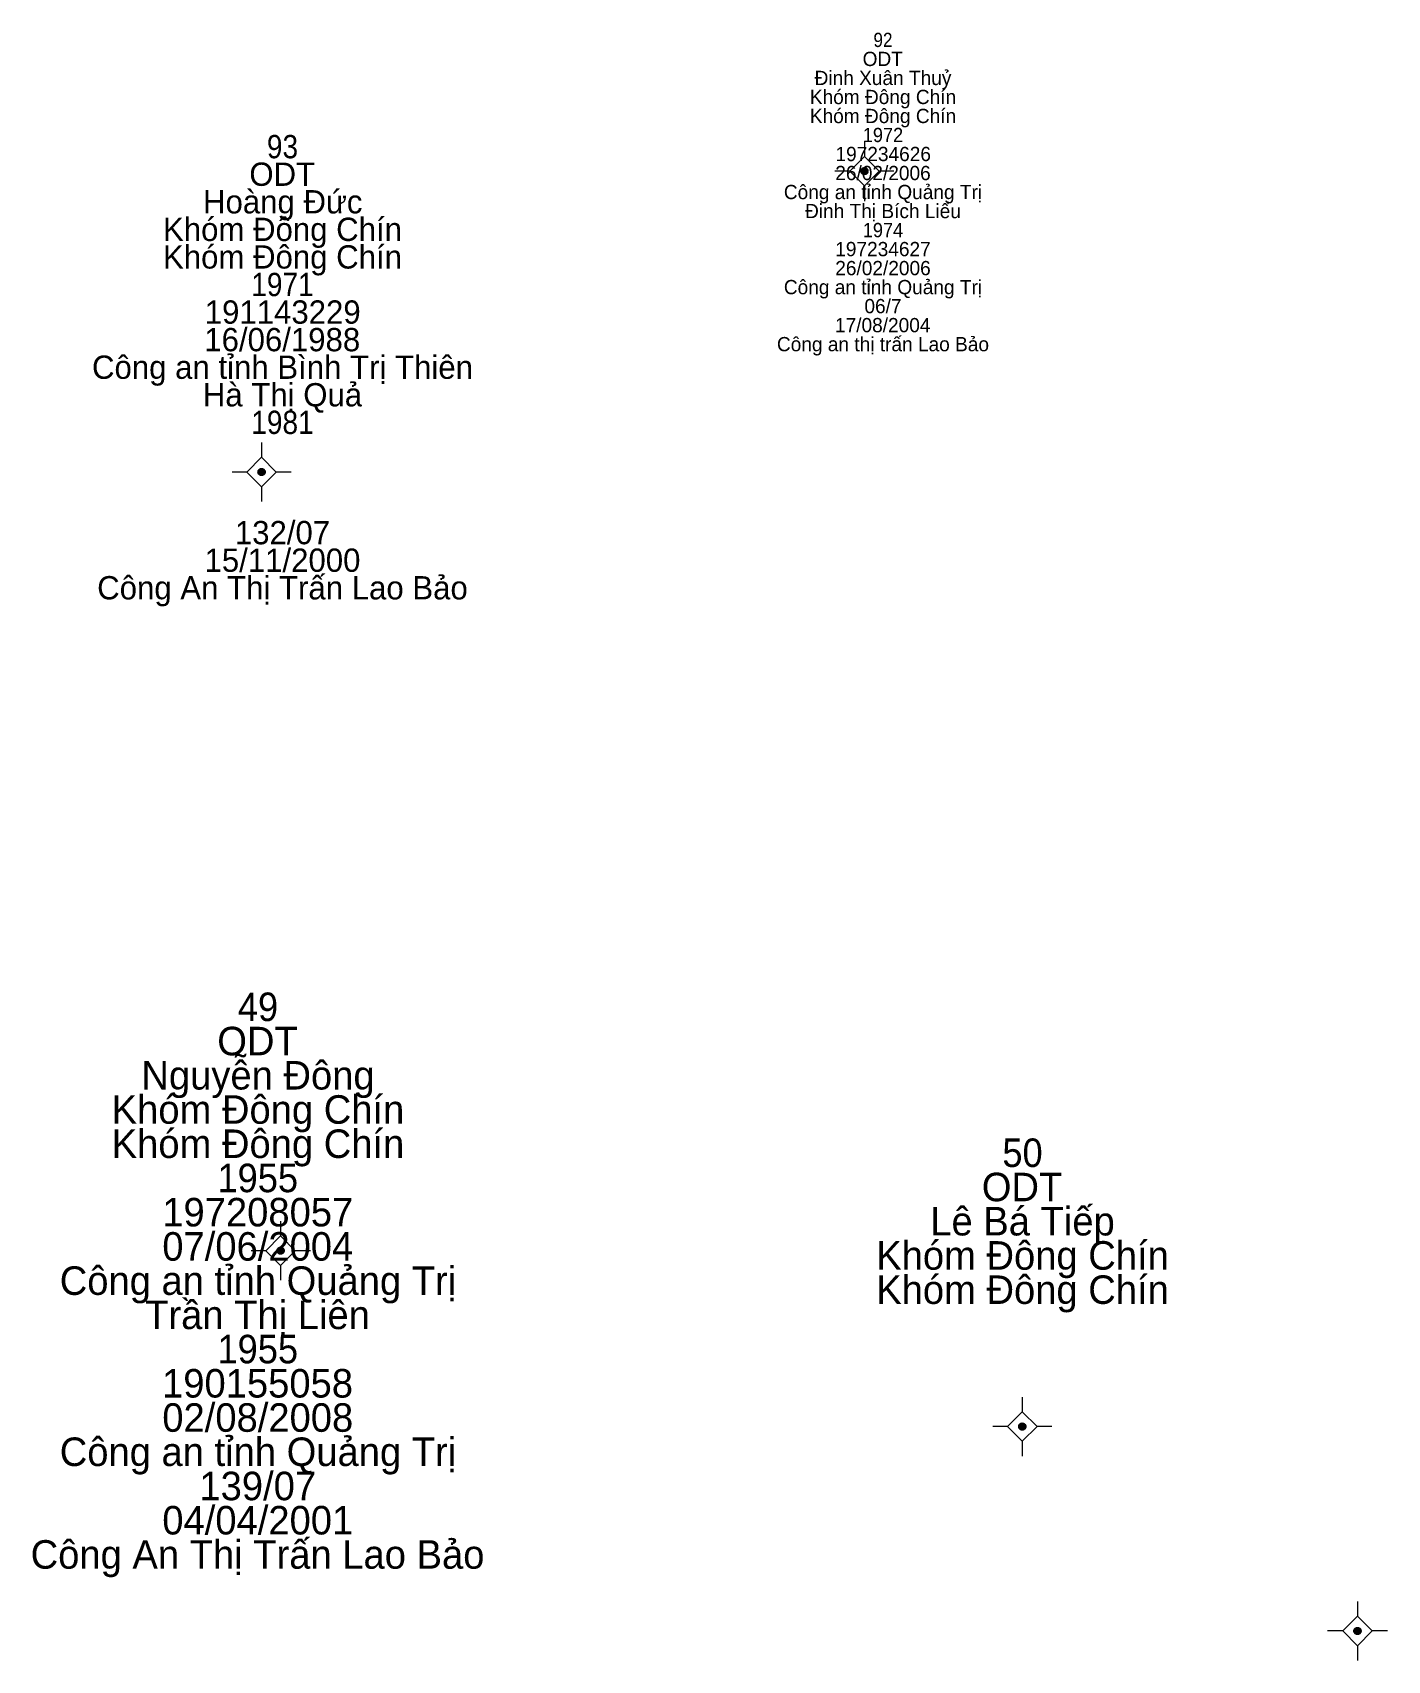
# Model space of a CAD drawing. Header units: metres. Extents: x 537984 to 538490, y 1837401 to 1838049.
# Drawn here: x 538064.34 to 538092.84, y 1837633.76 to 1837668 of the extents above; entities that cross this region are included whole.
import ezdxf
from ezdxf.enums import TextEntityAlignment as Align

# ---------------------------------------------------------------- set-up
doc = ezdxf.new("R2010")
doc.units = ezdxf.units.M
doc.header["$LTSCALE"] = 0.24
doc.linetypes.add('MEDIUM_DASHED', pattern=[4.5, 3, -1.5])
doc.layers.add('11', color=7, linetype='MEDIUM_DASHED', lineweight=13)
doc.layers.add('15', color=7, linetype='Continuous')

msp = doc.modelspace()

# ---------------------------------------------------------------- texts
at = {"layer": '15'}
for s, height, width, p in [('92', 0.3, 0.9, (538082.23, 1837667.7)), ('93', 0.49, 0.9, (538069.6, 1837665.36)), ('1972', 0.3, 0.95, (538082.23, 1837665.7)), ('1974', 0.3, 0.95, (538082.23, 1837663.7)), ('1971', 0.49, 0.9, (538069.6, 1837662.46)), ('1981', 0.49, 0.9, (538069.6, 1837659.56)), ('49', 0.6, 0.95, (538069.085, 1837647.21)), ('50', 0.6, 0.95, (538085.165, 1837644.14)), ('1955', 0.6, 0.95, (538069.08, 1837643.61)), ('1955', 0.6, 0.95, (538069.08, 1837640.01))]:
    msp.add_text(s, height=height, dxfattribs=dict(at, width=width)).set_placement(p, align=Align.CENTER)
for s, height, p in [('ODT', 0.3, (538082.225, 1837667.3)), ('Đinh Xuân Thuỷ', 0.3, (538082.23, 1837666.9)), ('Khóm Đông Chín', 0.3, (538082.23, 1837666.5)), ('Khóm Đông Chín', 0.3, (538082.23, 1837666.1)), ('197234626', 0.3, (538082.235, 1837665.3)), ('ODT', 0.49, (538069.595, 1837664.78)), ('26/02/2006', 0.3, (538082.23, 1837664.9)), ('Công an tỉnh Quảng Trị', 0.3, (538082.23, 1837664.5)), ('Hoàng Đức', 0.49, (538069.605, 1837664.2)), ('Khóm Đông Chín', 0.49, (538069.6, 1837663.62)), ('Đinh Thị Bích Liểu', 0.3, (538082.23, 1837664.1)), ('Khóm Đông Chín', 0.49, (538069.6, 1837663.04)), ('197234627', 0.3, (538082.23, 1837663.3)), ('26/02/2006', 0.3, (538082.23, 1837662.9)), ('Công an tỉnh Quảng Trị', 0.3, (538082.23, 1837662.5)), ('191143229', 0.49, (538069.605, 1837661.88)), ('06/7', 0.3, (538082.23, 1837662.1)), ('16/06/1988', 0.49, (538069.595, 1837661.3)), ('17/08/2004', 0.3, (538082.225, 1837661.7)), ('Công an thị trấn Lao Bảo', 0.3, (538082.23, 1837661.3)), ('Công an tỉnh Bình Trị Thiên', 0.49, (538069.6, 1837660.72)), ('Hà Thị Quả', 0.49, (538069.6, 1837660.14)), ('132/07', 0.49, (538069.6, 1837657.24)), ('15/11/2000', 0.49, (538069.6, 1837656.66)), ('Công An Thị Trấn Lao Bảo', 0.49, (538069.6, 1837656.08)), ('ODT', 0.6, (538069.075, 1837646.49)), ('Nguyễn Đông', 0.6, (538069.085, 1837645.77)), ('Khóm Đông Chín', 0.6, (538069.085, 1837645.05)), ('Khóm Đông Chín', 0.6, (538069.085, 1837644.33)), ('ODT', 0.6, (538085.155, 1837643.42)), ('197208057', 0.6, (538069.08, 1837642.89)), ('Lê Bá Tiếp', 0.6, (538085.165, 1837642.7)), ('07/06/2004', 0.6, (538069.08, 1837642.17)), ('Khóm Đông Chín', 0.6, (538085.165, 1837641.98)), ('Công an tỉnh Quảng Trị', 0.6, (538069.085, 1837641.45)), ('Khóm Đông Chín', 0.6, (538085.165, 1837641.26)), ('Trần Thị Liên', 0.6, (538069.075, 1837640.73)), ('190155058', 0.6, (538069.075, 1837639.29)), ('02/08/2008', 0.6, (538069.08, 1837638.57)), ('Công an tỉnh Quảng Trị', 0.6, (538069.085, 1837637.85)), ('139/07', 0.6, (538069.08, 1837637.13)), ('04/04/2001', 0.6, (538069.08, 1837636.41)), ('Công An Thị Trấn Lao Bảo', 0.6, (538069.075, 1837635.69))]:
    msp.add_text(s, height=height, dxfattribs=at).set_placement(p, align=Align.CENTER)

# ---------------------------------------------------------------- hatches: boundary and pattern name
at = {"layer": '11'}
for points in [[(538081.9149, 1837665.09, 1), (538081.7649, 1837665.09, 1)], [(538069.2349, 1837658.76, 1), (538069.0849, 1837658.76, 1)], [(538069.6349, 1837642.38, 1), (538069.4849, 1837642.38, 1)], [(538085.2349, 1837638.68, 1), (538085.0849, 1837638.68, 1)], [(538092.2849, 1837634.38, 1), (538092.1349, 1837634.38, 1)]]:
    msp.add_hatch(color=256, dxfattribs=at).paths.add_polyline_path(points)

# ---------------------------------------------------------------- linework, layer by layer
for p, q in [((538081.84, 1837665.72), (538081.84, 1837665.4)), ((538081.53, 1837665.09), (538081.22, 1837665.09)), ((538082.46, 1837665.09), (538082.15, 1837665.09)), ((538081.84, 1837664.78), (538081.84, 1837664.46)), ((538069.16, 1837659.38), (538069.16, 1837659.07)), ((538068.85, 1837658.76), (538068.54, 1837658.76)), ((538069.78, 1837658.76), (538069.47, 1837658.76)), ((538069.16, 1837658.45), (538069.16, 1837658.14)), ((538069.56, 1837643), (538069.56, 1837642.69)), ((538069.25, 1837642.38), (538068.94, 1837642.38)), ((538070.19, 1837642.38), (538069.87, 1837642.38)), ((538069.56, 1837642.07), (538069.56, 1837641.76)), ((538085.16, 1837639.3), (538085.16, 1837638.99)), ((538084.85, 1837638.68), (538084.54, 1837638.68)), ((538085.78, 1837638.68), (538085.47, 1837638.68)), ((538085.16, 1837638.37), (538085.16, 1837638.06)), ((538092.21, 1837635), (538092.21, 1837634.69)), ((538091.9, 1837634.38), (538091.58, 1837634.38)), ((538092.84, 1837634.38), (538092.52, 1837634.38)), ((538092.21, 1837634.07), (538092.21, 1837633.76))]:
    msp.add_line(p, q, dxfattribs=at)
for points in [[(538081.84, 1837665.4), (538081.53, 1837665.09), (538081.84, 1837664.78), (538082.15, 1837665.09)], [(538069.16, 1837659.07), (538068.85, 1837658.76), (538069.16, 1837658.45), (538069.47, 1837658.76)], [(538069.56, 1837642.69), (538069.25, 1837642.38), (538069.56, 1837642.07), (538069.87, 1837642.38)], [(538085.16, 1837638.99), (538084.85, 1837638.68), (538085.16, 1837638.37), (538085.47, 1837638.68)], [(538092.21, 1837634.69), (538091.9, 1837634.38), (538092.21, 1837634.07), (538092.52, 1837634.38)]]:
    msp.add_lwpolyline(points, close=True, dxfattribs=at)
for centre in [(538081.8399, 1837665.09), (538069.1599, 1837658.76), (538069.5599, 1837642.38), (538085.1599, 1837638.68), (538092.2099, 1837634.38)]:
    msp.add_circle(centre, 0.075, dxfattribs=at)

msp.set_redraw_order([(e.dxf.handle, doc.entitydb.next_handle()) for e in msp.query("TEXT MTEXT ATTDEF DIMENSION ARC_DIMENSION")])  # texts and dimensions are drawn at this point

doc.saveas('drawing.dxf')
